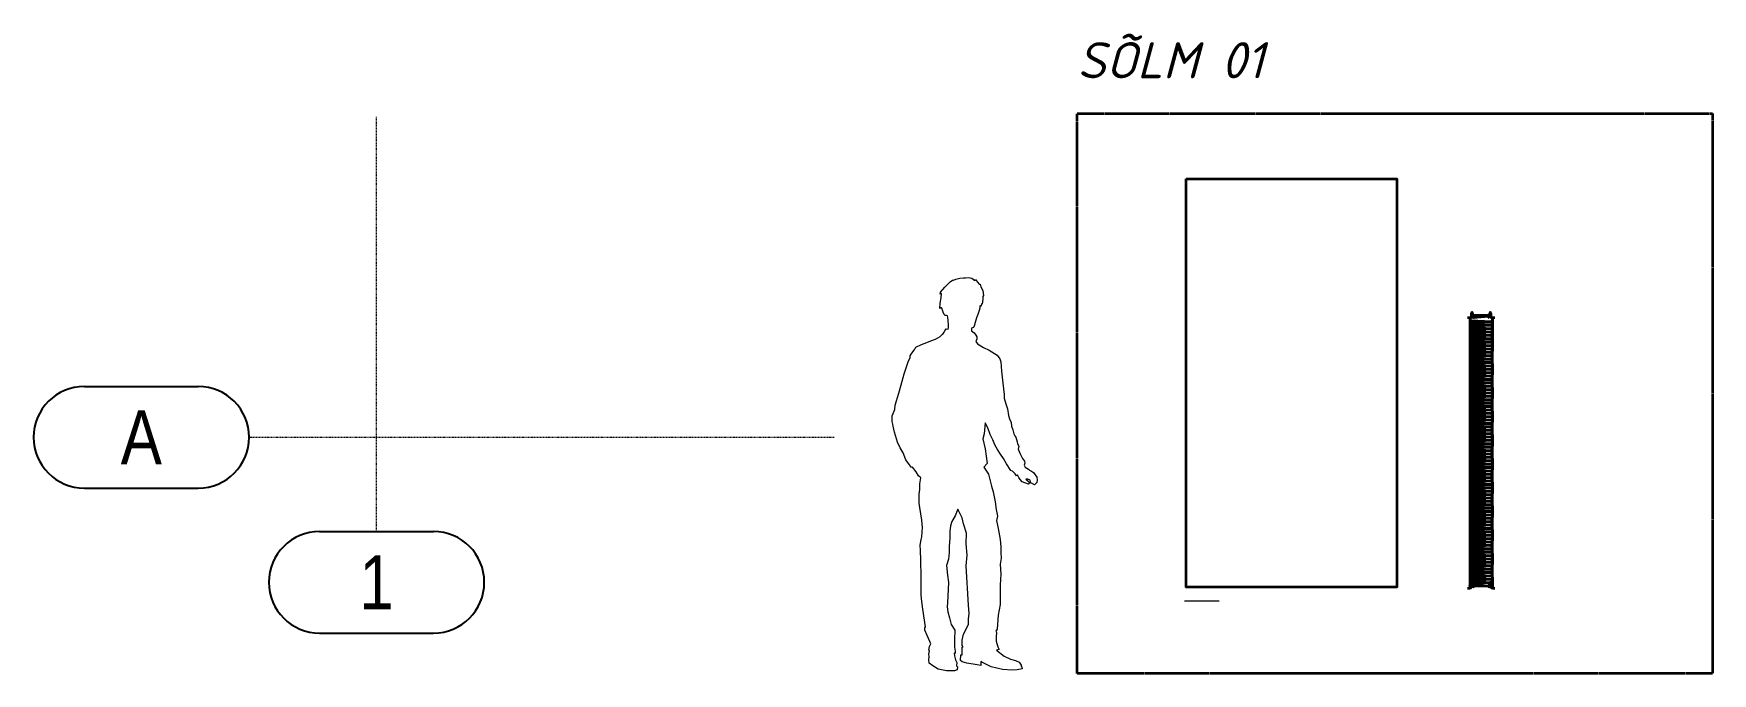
# Model space of a CAD drawing. Header units: millimetres. Extents: x -29692 to 34729, y -8412 to 43293.
# Drawn here: x -13451 to -6013, y 2861 to 5695 of the extents above; entities that cross this region are included whole.
import ezdxf
from ezdxf.enums import TextEntityAlignment as Align

# ---------------------------------------------------------------- set-up
doc = ezdxf.new("R2010")
doc.units = ezdxf.units.MM
doc.linetypes.add('AM_ISO08W050', pattern=[18, 12, -1.5, 3, -1.5])
doc.linetypes.add('OGLT2', pattern=[5, 2.5, -2.5])
doc.layers.get('Defpoints').update_dxf_attribs({"color": 4, "lineweight": 35})
doc.layers.add('_0_000_Подоснова', color=9, linetype='Continuous', lineweight=0)
doc.layers.add('_0_001_Профили', color=150, linetype='Continuous', lineweight=35)
doc.styles.add('_DZ_2.5', font='isocpeui.ttf', dxfattribs={"height": 2.5})
doc.styles.add('_DZ_3.2', font='isocpeui.ttf', dxfattribs={"height": 3.2})
doc.styles.add('Arial Narrow', font='ARIALN.TTF', dxfattribs={"height": 0.2})

# ---------------------------------------------------------------- blocks, each defined once
blk = doc.blocks.new('*U772')
at = {"layer": 'Defpoints', "color": 4, "linetype": 'AM_ISO08W050'}
blk.add_lwpolyline([(-1407.1, 1239.7), (1407.1, 1239.7), (1407.1, -1239.7), (-1407.1, -1239.7)], close=True, dxfattribs=at)
at = {"layer": 'Defpoints', "color": 4, "linetype": 'AM_ISO08W050', "insert": (-1407.1, 1555.9), "char_height": 160, "width": 1088.311, "attachment_point": 1, "style": '_DZ_3.2'}
blk.add_mtext('SÕLM 01', dxfattribs=at)
blk = doc.blocks.new('Standing Man Contour 02 25[12]_1', base_point=(-3994.6, 13824.5))
at = {"layer": '_0_000_Подоснова', "linetype": 'Continuous', "lineweight": 5}
for p, q in [((-4269.5, 15543), (-4258.7, 15551.3)), ((-4258.7, 15551.3), (-4254.5, 15550.7)), ((-4254.5, 15550.7), (-4244.3, 15555.2)), ((-4244.3, 15555.2), (-4226.4, 15560.5)), ((-4226.4, 15560.5), (-4210.1, 15561.3)), ((-4210.1, 15561.3), (-4201.6, 15561)), ((-4201.6, 15561), (-4188.4, 15563.2)), ((-4188.4, 15563.2), (-4174.3, 15559.6)), ((-4174.3, 15559.6), (-4160.6, 15549.4)), ((-4160.6, 15549.4), (-4158.1, 15554.6)), ((-4158.1, 15554.6), (-4147.9, 15542.3)), ((-4314.3, 15449.2), (-4310.1, 15472.4)), ((-4313.4, 15488.9), (-4311.7, 15497.2)), ((-4308.3, 15491.8), (-4313.4, 15488.9)), ((-4311.7, 15497.2), (-4293.4, 15520.1)), ((-4310.1, 15472.4), (-4308.3, 15491.8)), ((-4293.4, 15520.1), (-4282.1, 15532.1)), ((-4282.1, 15532.1), (-4269.5, 15543)), ((-4147.9, 15542.3), (-4141.8, 15532.8)), ((-4141.8, 15532.8), (-4137.4, 15533.5)), ((-4137.4, 15533.5), (-4133.5, 15521.5)), ((-4133.5, 15521.5), (-4125.5, 15505.6)), ((-4125.5, 15505.6), (-4121.3, 15483.6)), ((-4121.3, 15483.6), (-4125.4, 15478.5)), ((-4125.4, 15478.5), (-4125.4, 15466.2)), ((-4315.1, 15425.6), (-4314.3, 15449.2)), ((-4309.6, 15430.7), (-4315.1, 15425.6)), ((-4306.4, 15426.6), (-4309.6, 15430.7)), ((-4301.1, 15409.8), (-4306.4, 15426.6)), ((-4296.3, 15398.3), (-4301.1, 15409.8)), ((-4291.4, 15394.6), (-4296.3, 15398.3)), ((-4147.6, 15398.9), (-4152.7, 15384.5)), ((-4141.7, 15416), (-4147.6, 15398.9)), ((-4138.1, 15426.8), (-4141.7, 15416)), ((-4137.9, 15437.7), (-4138.1, 15426.8)), ((-4133.7, 15434.2), (-4137.9, 15437.7)), ((-4132.6, 15438.3), (-4133.7, 15434.2)), ((-4131, 15445.6), (-4132.6, 15438.3)), ((-4128.3, 15444.3), (-4131, 15445.6)), ((-4125.4, 15466.2), (-4128.3, 15444.3)), ((-4296, 15320.6), (-4292.8, 15326.3)), ((-4292.8, 15326.3), (-4287.7, 15335)), ((-4286, 15394), (-4291.4, 15394.6)), ((-4287.7, 15335), (-4278.4, 15333.6)), ((-4281.3, 15392.4), (-4286, 15394)), ((-4280.4, 15387.2), (-4281.3, 15392.4)), ((-4279, 15372.1), (-4280.4, 15387.2)), ((-4278.6, 15365.9), (-4279, 15372.1)), ((-4277.1, 15357.6), (-4278.6, 15365.9)), ((-4278.4, 15333.6), (-4277.1, 15341.9)), ((-4277.1, 15341.9), (-4277.1, 15357.6)), ((-4175, 15338.5), (-4175.4, 15326.2)), ((-4175.4, 15326.2), (-4162.6, 15317.2)), ((-4167.9, 15341.2), (-4175, 15338.5)), ((-4162.6, 15348), (-4167.9, 15341.2)), ((-4158.2, 15364), (-4162.6, 15348)), ((-4152.7, 15384.5), (-4158.2, 15364)), ((-4425.9, 15245.6), (-4422.1, 15254.5)), ((-4422.1, 15254.5), (-4396.5, 15266.7)), ((-4396.5, 15266.7), (-4373.4, 15274.6)), ((-4373.4, 15274.6), (-4354.6, 15282.6)), ((-4354.6, 15282.6), (-4334.5, 15290)), ((-4334.5, 15290), (-4314.2, 15301.6)), ((-4314.2, 15301.6), (-4305.3, 15310.2)), ((-4305.3, 15310.2), (-4302, 15312.5)), ((-4302, 15312.5), (-4296, 15320.6)), ((-4162.6, 15317.2), (-4155.6, 15307.1)), ((-4151.2, 15289.3), (-4156.5, 15279.6)), ((-4156.5, 15279.6), (-4148.2, 15268.9)), ((-4155.6, 15307.1), (-4151, 15299.7)), ((-4151, 15299.7), (-4151.2, 15289.3)), ((-4148.2, 15268.9), (-4122.6, 15252.6)), ((-4122.6, 15252.6), (-4096.8, 15241.5)), ((-4473.7, 15135.6), (-4456.4, 15189.5)), ((-4456.4, 15189.5), (-4447.2, 15209)), ((-4447.2, 15209), (-4446.1, 15216.4)), ((-4446.1, 15216.4), (-4442.5, 15223.9)), ((-4442.5, 15223.9), (-4431.1, 15239.3)), ((-4431.1, 15239.3), (-4425.9, 15245.6)), ((-4096.8, 15241.5), (-4084.6, 15234.4)), ((-4084.6, 15234.4), (-4060.8, 15218.9)), ((-4060.8, 15218.9), (-4048.9, 15203.3)), ((-4048.9, 15203.3), (-4045.4, 15189)), ((-4045.4, 15189), (-4041.8, 15148.1)), ((-4486.8, 15087.3), (-4473.7, 15135.6)), ((-4041.8, 15148.1), (-4035.6, 15095.4)), ((-4512.9, 14997.8), (-4496.7, 15050.9)), ((-4496.7, 15050.9), (-4486.8, 15087.3)), ((-4035.6, 15095.4), (-4030.1, 15044.7)), ((-4030.1, 15044.7), (-4030.2, 15028.5)), ((-4030.2, 15028.5), (-4023, 15004.1)), ((-4525.9, 14950.4), (-4515.4, 14978.7)), ((-4515.4, 14978.7), (-4512.9, 14997.8)), ((-4023, 15004.1), (-4015.7, 14980.7)), ((-4015.7, 14980.7), (-4011.7, 14951.1)), ((-4011.7, 14951.1), (-4007.1, 14937.6)), ((-4526, 14924.8), (-4525.9, 14950.4)), ((-4523, 14913.8), (-4526, 14924.8)), ((-4522.5, 14904.7), (-4523, 14913.8)), ((-4516.6, 14877.7), (-4522.5, 14904.7)), ((-4503.1, 14832.9), (-4516.6, 14877.7)), ((-4114.9, 14919.5), (-4119.6, 14870.3)), ((-4102.3, 14896.6), (-4114.9, 14919.5)), ((-4091.9, 14868), (-4102.3, 14896.6)), ((-4007.1, 14937.6), (-3999.2, 14921.2)), ((-3999.2, 14921.2), (-3998.5, 14904)), ((-3998.5, 14904), (-3992, 14887.8)), ((-3992, 14887.8), (-3987, 14870.4)), ((-4490.8, 14807.8), (-4503.1, 14832.9)), ((-4477.6, 14785.8), (-4490.8, 14807.8)), ((-4119.6, 14870.3), (-4124.6, 14848.5)), ((-4124.6, 14848.5), (-4114.1, 14804.1)), ((-4114.1, 14804.1), (-4106.1, 14738.8)), ((-4081, 14843.5), (-4091.9, 14868)), ((-4071.1, 14821.1), (-4081, 14843.5)), ((-4060, 14800.9), (-4071.1, 14821.1)), ((-3987, 14870.4), (-3982.7, 14861.2)), ((-3982.7, 14861.2), (-3978, 14855.2)), ((-3978, 14855.2), (-3973.4, 14835.5)), ((-3973.4, 14835.5), (-3971, 14826.6)), ((-3971, 14826.6), (-3965.9, 14816.3)), ((-3965.9, 14816.3), (-3968.9, 14802.6)), ((-3968.9, 14802.6), (-3958.9, 14781.6)), ((-4466, 14756), (-4477.6, 14785.8)), ((-4449.5, 14733.6), (-4466, 14756)), ((-4440.4, 14721.3), (-4449.5, 14733.6)), ((-4106.1, 14738.8), (-4119.8, 14723.5)), ((-4046.5, 14780.3), (-4060, 14800.9)), ((-4032.8, 14761.1), (-4046.5, 14780.3)), ((-4019.8, 14737.7), (-4032.8, 14761.1)), ((-4001, 14708.7), (-4019.8, 14737.7)), ((-3958.9, 14781.6), (-3949.6, 14761.6)), ((-3949.6, 14761.6), (-3940.5, 14749.3)), ((-3939.4, 14741.1), (-3941.8, 14731.9)), ((-3941.8, 14731.9), (-3937.4, 14723.6)), ((-3940.5, 14749.3), (-3939.4, 14741.1)), ((-4436.9, 14722.7), (-4440.4, 14721.3)), ((-4420.2, 14701.6), (-4436.9, 14722.7)), ((-4410.4, 14684.9), (-4420.2, 14701.6)), ((-4399, 14675.5), (-4410.4, 14684.9)), ((-4404.5, 14649.3), (-4399, 14675.5)), ((-4119.8, 14723.5), (-4100, 14692.1)), ((-4100, 14692.1), (-4094.6, 14674.6)), ((-4094.6, 14674.6), (-4085.9, 14638.2)), ((-3993.5, 14704.7), (-4001, 14708.7)), ((-3982, 14693), (-3993.5, 14704.7)), ((-3975.2, 14684.3), (-3982, 14693)), ((-3970.9, 14688.4), (-3975.2, 14684.3)), ((-3965.4, 14677.1), (-3970.9, 14688.4)), ((-3959.5, 14668.2), (-3965.4, 14677.1)), ((-3950.5, 14657.9), (-3959.5, 14668.2)), ((-3922.6, 14647.5), (-3950.5, 14657.9)), ((-3937.4, 14723.6), (-3922.1, 14714.7)), ((-3926, 14670.1), (-3934.8, 14670.4)), ((-3934.8, 14670.4), (-3915.3, 14653.1)), ((-3915.7, 14664.6), (-3926, 14670.1)), ((-3922.1, 14714.7), (-3917.7, 14709.7)), ((-3917.7, 14709.7), (-3909.8, 14705.2)), ((-3911.5, 14653.3), (-3915.7, 14664.6)), ((-3909.8, 14705.2), (-3900.2, 14699.4)), ((-3900.2, 14699.4), (-3886, 14679.1)), ((-3885.1, 14654.3), (-3896.1, 14644.5)), ((-3886, 14679.1), (-3884.6, 14667.1)), ((-3884.6, 14667.1), (-3885.1, 14654.3)), ((-4407.6, 14563.9), (-4407.3, 14603.2)), ((-4407.3, 14603.2), (-4403.7, 14623.5)), ((-4403.7, 14623.5), (-4404.5, 14649.3)), ((-4085.9, 14638.2), (-4079.7, 14613.5)), ((-4079.7, 14613.5), (-4069.5, 14568.7)), ((-3915.3, 14653.1), (-3922.6, 14647.5)), ((-3896.1, 14644.5), (-3911.5, 14653.3)), ((-4403.6, 14543.8), (-4407.6, 14563.9)), ((-4394.9, 14488.8), (-4403.6, 14543.8)), ((-4247.1, 14507.4), (-4262.5, 14481.7)), ((-4236.1, 14537.6), (-4247.1, 14507.4)), ((-4216, 14498), (-4236.1, 14537.6)), ((-4069.5, 14568.7), (-4066.5, 14535.5)), ((-4066.5, 14535.5), (-4060.6, 14506.1)), ((-4060.6, 14506.1), (-4064.9, 14487.3)), ((-4395, 14414.4), (-4392.9, 14455.8)), ((-4392.9, 14455.8), (-4394.9, 14488.8)), ((-4267.7, 14463), (-4271.2, 14437.5)), ((-4271.2, 14437.5), (-4271.2, 14406.6)), ((-4262.5, 14481.7), (-4267.7, 14463)), ((-4210.9, 14472.6), (-4216, 14498)), ((-4197.5, 14431.2), (-4210.9, 14472.6)), ((-4198.4, 14382.9), (-4197.5, 14431.2)), ((-4064.9, 14487.3), (-4057.5, 14451.9)), ((-4057.5, 14451.9), (-4047.9, 14403)), ((-4402, 14377.9), (-4398.2, 14402.5)), ((-4401, 14353.6), (-4402, 14377.9)), ((-4398.2, 14402.5), (-4395, 14414.4)), ((-4271.2, 14406.6), (-4274.5, 14372.5)), ((-4274.5, 14372.5), (-4273.6, 14344.8)), ((-4194.5, 14333.1), (-4198.4, 14382.9)), ((-4047.9, 14403), (-4045.5, 14369.4)), ((-4045.5, 14369.4), (-4045.2, 14343.7)), ((-4399, 14311), (-4401, 14353.6)), ((-4398, 14236.9), (-4399, 14311)), ((-4277.7, 14315.1), (-4285.8, 14286.9)), ((-4285.8, 14286.9), (-4281.8, 14244.9)), ((-4273.6, 14344.8), (-4277.7, 14315.1)), ((-4199.4, 14285.5), (-4194.5, 14333.1)), ((-4187.7, 14112.3), (-4199.4, 14285.5)), ((-4043.3, 14319.2), (-4047.6, 14293.7)), ((-4047.6, 14293.7), (-4045, 14249.1)), ((-4045.2, 14343.7), (-4043.3, 14319.2)), ((-4398, 14193.7), (-4398, 14236.9)), ((-4281.8, 14244.9), (-4276.7, 14212.8)), ((-4276.7, 14212.8), (-4278.6, 14182)), ((-4045, 14249.1), (-4047.5, 14201.6)), ((-4397.6, 14156.1), (-4398, 14193.7)), ((-4394.8, 14128.1), (-4397.6, 14156.1)), ((-4280.5, 14151.4), (-4281.4, 14124)), ((-4278.6, 14182), (-4280.5, 14151.4)), ((-4048.3, 14138.1), (-4048.5, 14115.3)), ((-4047.5, 14201.6), (-4048.3, 14138.1)), ((-4390.5, 14093.8), (-4394.8, 14128.1)), ((-4378.8, 14015.6), (-4390.5, 14093.8)), ((-4281.4, 14124), (-4283, 14104.3)), ((-4283, 14104.3), (-4280.1, 14082.5)), ((-4280.1, 14082.5), (-4272.8, 14056.2)), ((-4187.9, 14049.2), (-4185.7, 14075.5)), ((-4185.7, 14075.5), (-4187.7, 14112.3)), ((-4056.7, 14068.1), (-4060.6, 14026.9)), ((-4048.5, 14115.3), (-4056.7, 14068.1)), ((-4381.2, 14012.1), (-4378.8, 14015.6)), ((-4381.2, 14000.3), (-4381.2, 14012.1)), ((-4371.9, 13977), (-4381.2, 14000.3)), ((-4272.8, 14056.2), (-4265.1, 14026)), ((-4265.1, 14026), (-4249.4, 14001.3)), ((-4249.4, 14001.3), (-4249.7, 13959.2)), ((-4210.9, 13982.6), (-4188.1, 14026)), ((-4188.1, 14026), (-4187.9, 14049.2)), ((-4062, 14005.3), (-4068, 13997.2)), ((-4068, 13997.2), (-4063.8, 13990.9)), ((-4063.8, 13990.9), (-4065.8, 13971.2)), ((-4060.6, 14026.9), (-4062, 14005.3)), ((-4359.3, 13950.8), (-4371.9, 13977)), ((-4364.8, 13911.8), (-4361.3, 13928.4)), ((-4360.5, 13909.2), (-4364.8, 13911.8)), ((-4361.3, 13928.4), (-4355.5, 13941.2)), ((-4355.5, 13941.2), (-4359.3, 13950.8)), ((-4249.7, 13959.2), (-4250.5, 13926.1)), ((-4250.5, 13926.1), (-4248.1, 13907.7)), ((-4216.8, 13910.3), (-4215.8, 13926.3)), ((-4216.8, 13891.8), (-4216.8, 13910.3)), ((-4216.2, 13933), (-4215.8, 13956.7)), ((-4211.9, 13926.7), (-4216.2, 13933)), ((-4215.8, 13956.7), (-4210.9, 13982.6)), ((-4215.8, 13926.3), (-4211.9, 13926.7)), ((-4065.8, 13971.2), (-4065.4, 13952.6)), ((-4065.4, 13952.6), (-4058.3, 13927.3)), ((-4052.2, 13915), (-4063.6, 13913.1)), ((-4063.6, 13913.1), (-4030.1, 13886.5)), ((-4058.3, 13927.3), (-4052.2, 13915)), ((-4364.6, 13894.7), (-4360.5, 13909.2)), ((-4362.1, 13882.9), (-4364.6, 13894.7)), ((-4363.7, 13869.4), (-4362.1, 13882.9)), ((-4362.1, 13855.3), (-4363.7, 13869.4)), ((-4345.8, 13843.8), (-4362.1, 13855.3)), ((-4322.2, 13828.5), (-4345.8, 13843.8)), ((-4247.7, 13898.1), (-4252.2, 13899.7)), ((-4252.2, 13899.7), (-4250.2, 13887.6)), ((-4250.2, 13887.6), (-4245.4, 13869.3)), ((-4248.1, 13907.7), (-4247.7, 13898.1)), ((-4245.4, 13869.3), (-4240, 13858)), ((-4240, 13858), (-4242, 13843.2)), ((-4242, 13843.2), (-4237.4, 13839.3)), ((-4237.4, 13839.3), (-4238.7, 13824.9)), ((-4224.4, 13867.3), (-4223, 13891.8)), ((-4216.9, 13860.5), (-4224.4, 13867.3)), ((-4223, 13891.8), (-4216.8, 13891.8)), ((-4195.7, 13854.6), (-4216.9, 13860.5)), ((-4150.5, 13848.1), (-4195.7, 13854.6)), ((-4134.2, 13844.9), (-4150.5, 13848.1)), ((-4128.9, 13859.1), (-4134.3, 13862.3)), ((-4134.3, 13862.3), (-4134.2, 13844.9)), ((-4087.7, 13838.4), (-4128.9, 13859.1)), ((-4037.2, 13826.8), (-4087.7, 13838.4)), ((-4030.1, 13886.5), (-4002.5, 13872.2)), ((-4002.5, 13872.2), (-3979.9, 13866.2)), ((-3979.9, 13866.2), (-3964, 13859.7)), ((-3964, 13859.7), (-3955.7, 13845.4)), ((-3955.7, 13845.4), (-3954.3, 13839.6)), ((-3954.3, 13839.6), (-3951.5, 13838.5)), ((-3951.5, 13838.5), (-3951.3, 13829.5)), ((-4285.4, 13820.5), (-4322.2, 13828.5)), ((-4249.9, 13820.8), (-4285.4, 13820.5)), ((-4238.7, 13824.9), (-4249.9, 13820.8)), ((-3994.6, 13824.5), (-4037.2, 13826.8)), ((-3972.9, 13824.7), (-3994.6, 13824.5)), ((-3951.3, 13829.5), (-3972.9, 13824.7))]:
    blk.add_line(p, q, dxfattribs=at)
blk = doc.blocks.new('*U1154')
at = {"color": 0, "linetype": 'OGLT2', "lineweight": 13}
blk.add_line((0, -423.3), (0, 1413.4), dxfattribs=at)
at = {"color": 0, "linetype": 'Continuous'}
for p, q in [((-252.3, -423.3), (252.3, -423.3)), ((-252.3, -873.3), (252.3, -873.3))]:
    blk.add_line(p, q, dxfattribs=at)
for centre, start, end in [((-252.3, -648.3), 90, 270), ((252.3, -648.3), 270, 90)]:
    blk.add_arc(centre, 225, start, end, dxfattribs=at)
at = {"color": 0, "linetype": 'Continuous', "style": 'Arial Narrow', "flags": 4}
blk.add_attdef('AXISV', text='', height=238.6, dxfattribs=at).set_placement((0, -648.3), align=Align.MIDDLE)
blk = doc.blocks.new('*U1155')
at = {"color": 0, "linetype": 'Continuous'}
for p, q in [((-1294.6, 225), (-789.9, 225)), ((-1294.6, 225), (-789.9, 225)), ((-1294.6, -225), (-789.9, -225)), ((-1294.6, -225), (-789.9, -225))]:
    blk.add_line(p, q, dxfattribs=at)
at = {"color": 0, "linetype": 'OGLT2', "lineweight": 13}
blk.add_line((-564.9, 0), (2027.8, 0), dxfattribs=at)
blk.add_line((-564.9, 0), (2027.8, 0), dxfattribs=at)
at = {"color": 0, "linetype": 'Continuous'}
for centre, start, end in [((-1294.6, 0), 90, 270), ((-1294.6, 0), 90, 270), ((-789.9, 0), 270, 90), ((-789.9, 0), 270, 90)]:
    blk.add_arc(centre, 225, start, end, dxfattribs=at)
at = {"color": 0, "linetype": 'Continuous', "style": 'Arial Narrow', "flags": 4}
blk.add_attdef('AXISH', text='', height=238.6, dxfattribs=at).set_placement((-1042.3, 0), align=Align.MIDDLE)
blk.add_attdef('AXISH', text='', height=238.6, dxfattribs=at).set_placement((-1042.3, 0), align=Align.MIDDLE)
blk = doc.blocks.new('*U1156')
at = {"layer": '_0_001_Профили', "color": 3}
blk.add_lwpolyline([(0, 1808.3), (934.3, 1808.3), (934.3, 0), (0, 0)], close=True, dxfattribs=at)
at = {"color": 3, "style": '_DZ_2.5', "flags": 1}
blk.add_attdef('BNAME', (102.4, 147.8), '', height=125, dxfattribs=at)
blk = doc.blocks.new('A$Ce05703d9')
h = blk.add_hatch()
h.set_pattern_fill('ANSI37', color=0, scale=20, angle=90)
h.set_pattern_definition([(135, (52084.6163, -2910842.803), (-1.767766953, -1.767766953), []), (225, (52084.6163, -2910842.803), (1.767766953, -1.767766953), [])])
h.paths.add_polyline_path([(1203.5, 83), (1209.5, 83), (1209.5, 17), (1203.5, 17)])
at = {"color": 0}
for p, q in [((0, 110), (0, 100)), ((49.6, 100), (4.5, 100)), ((4.5, 99.5), (49.6, 99.5)), ((22.9, 94.5), (4.5, 94.5)), ((4.5, 94), (22.9, 94)), ((18, 87.4), (7.9, 86.3)), ((8, 85.8), (18.1, 86.9)), ((13, 83.2), (8, 83.6)), ((8, 83.1), (12.9, 82.7)), ((12.9, 82.7), (13, 83.2)), ((18.7, 86.8), (22.3, 86.1)), ((22.4, 86.6), (18.8, 87.3)), ((25.5, 91.4), (25.5, 89.1)), ((31.4, 92.4), (26, 7.6)), ((26, 89.1), (26, 91.4)), ((39, 7.6), (33.5, 92.4)), ((46.4, 92.4), (41, 7.6)), ((54, 7.6), (48.5, 91.3)), ((50.8, 99.2), (51.6, 98.7)), ((51.8, 99.2), (51.1, 99.6)), ((102.2, 98.9), (52.8, 98.9)), ((52.8, 98.4), (102.2, 98.4)), ((61.4, 91.3), (56, 8.7)), ((69, 8.7), (63.5, 91.3)), ((76.4, 91.3), (71, 8.7)), ((84, 8.7), (78.5, 91.3)), ((91.4, 91.3), (86, 8.7)), ((99, 8.7), (93.5, 91.3)), ((106.4, 91.3), (101, 7.6)), ((104.1, 99.7), (103.2, 99.2)), ((103.4, 98.7), (104.3, 99.2)), ((154.6, 100), (105.3, 100)), ((105.3, 100), (105.3, 100)), ((105.3, 99.5), (154.6, 99.5)), ((114, 7.6), (108.5, 92.4)), ((121.4, 92.4), (116, 7.6)), ((129, 7.6), (123.5, 92.4)), ((136.4, 92.4), (131, 7.6)), ((144, 7.6), (138.5, 92.4)), ((151.4, 92.4), (146, 7.6)), ((159, 7.6), (153.5, 91.3)), ((155.8, 99.2), (156.6, 98.7)), ((156.8, 99.2), (156.1, 99.6)), ((207.2, 98.9), (157.8, 98.9)), ((157.8, 98.4), (207.2, 98.4)), ((166.4, 91.3), (161, 8.7)), ((174, 8.7), (168.5, 91.3)), ((181.4, 91.3), (176, 8.7)), ((189, 8.7), (183.5, 91.3)), ((196.4, 91.3), (191, 8.7)), ((204, 8.7), (198.5, 91.3)), ((211.4, 91.3), (206, 7.6)), ((209.1, 99.7), (208.2, 99.2)), ((208.4, 98.7), (209.3, 99.2)), ((259.6, 100), (210.3, 100)), ((210.3, 100), (210.3, 100)), ((210.3, 99.5), (259.6, 99.5)), ((219, 7.6), (213.5, 92.4)), ((226.4, 92.4), (221, 7.6)), ((234, 7.6), (228.5, 92.4)), ((241.4, 92.4), (236, 7.6)), ((249, 7.6), (243.5, 92.4)), ((256.4, 92.4), (251, 7.6)), ((264, 7.6), (258.5, 91.3)), ((260.8, 99.2), (261.6, 98.7)), ((261.8, 99.2), (261.1, 99.6)), ((312.2, 98.9), (262.8, 98.9)), ((262.8, 98.4), (312.2, 98.4)), ((271.4, 91.3), (266, 8.7)), ((279, 8.7), (273.5, 91.3)), ((286.4, 91.3), (281, 8.7)), ((294, 8.7), (288.5, 91.3)), ((301.4, 91.3), (296, 8.7)), ((309, 8.7), (303.5, 91.3)), ((316.4, 91.3), (311, 7.6)), ((314.1, 99.7), (313.2, 99.2)), ((313.4, 98.7), (314.3, 99.2)), ((364.6, 100), (315.3, 100)), ((315.3, 100), (315.3, 100)), ((315.3, 99.5), (364.6, 99.5)), ((324, 7.6), (318.5, 92.4)), ((331.4, 92.4), (326, 7.6)), ((339, 7.6), (333.5, 92.4)), ((346.4, 92.4), (341, 7.6)), ((354, 7.6), (348.5, 92.4)), ((361.4, 92.4), (356, 7.6)), ((369, 7.6), (363.5, 91.3)), ((365.8, 99.2), (366.6, 98.7)), ((366.8, 99.2), (366.1, 99.6)), ((417.2, 98.9), (367.8, 98.9)), ((367.8, 98.4), (417.2, 98.4)), ((376.4, 91.3), (371, 8.7)), ((384, 8.7), (378.5, 91.3)), ((391.4, 91.3), (386, 8.7)), ((399, 8.7), (393.5, 91.3)), ((406.4, 91.3), (401, 8.7)), ((414, 8.7), (408.5, 91.3)), ((421.4, 91.3), (416, 7.6)), ((419.1, 99.7), (418.2, 99.2)), ((418.4, 98.7), (419.3, 99.2)), ((469.6, 100), (420.3, 100)), ((420.3, 100), (420.3, 100)), ((420.3, 99.5), (469.6, 99.5)), ((429, 7.6), (423.5, 92.4)), ((436.4, 92.4), (431, 7.6)), ((444, 7.6), (438.5, 92.4)), ((451.4, 92.4), (446, 7.6)), ((459, 7.6), (453.5, 92.4)), ((466.4, 92.4), (461, 7.6)), ((474, 7.6), (468.5, 91.3)), ((470.8, 99.2), (471.6, 98.7)), ((471.8, 99.2), (471.1, 99.6)), ((522.2, 98.9), (472.8, 98.9)), ((472.8, 98.4), (522.2, 98.4)), ((481.4, 91.3), (476, 8.7)), ((489, 8.7), (483.5, 91.3)), ((496.4, 91.3), (491, 8.7)), ((504, 8.7), (498.5, 91.3)), ((511.4, 91.3), (506, 8.7)), ((519, 8.7), (513.5, 91.3)), ((526.4, 91.3), (521, 7.6)), ((524.1, 99.7), (523.2, 99.2)), ((523.4, 98.7), (524.3, 99.2)), ((574.6, 100), (525.3, 100)), ((525.3, 100), (525.3, 100)), ((525.3, 99.5), (574.6, 99.5)), ((534, 7.6), (528.5, 92.4)), ((541.4, 92.4), (536, 7.6)), ((549, 7.6), (543.5, 92.4)), ((556.4, 92.4), (551, 7.6)), ((564, 7.6), (558.5, 92.4)), ((571.4, 92.4), (566, 7.6)), ((579, 7.6), (573.5, 91.3)), ((575.8, 99.2), (576.6, 98.7)), ((576.8, 99.2), (576.1, 99.6)), ((627.2, 98.9), (577.8, 98.9)), ((577.8, 98.4), (627.2, 98.4)), ((586.4, 91.3), (581, 8.7)), ((594, 8.7), (588.5, 91.3)), ((601.4, 91.3), (596, 8.7)), ((609, 8.7), (603.5, 91.3)), ((616.4, 91.3), (611, 8.7)), ((624, 8.7), (618.5, 91.3)), ((631.4, 91.3), (626, 7.6)), ((629.1, 99.7), (628.2, 99.2)), ((628.4, 98.7), (629.3, 99.2)), ((679.6, 100), (630.3, 100)), ((630.3, 100), (630.3, 100)), ((630.3, 99.5), (679.6, 99.5)), ((639, 7.6), (633.5, 92.4)), ((646.4, 92.4), (641, 7.6)), ((654, 7.6), (648.5, 92.4)), ((661.4, 92.4), (656, 7.6)), ((669, 7.6), (663.5, 92.4)), ((676.4, 92.4), (671, 7.6)), ((684, 7.6), (678.5, 91.3)), ((680.8, 99.2), (681.6, 98.7)), ((681.8, 99.2), (681.1, 99.6)), ((732.2, 98.9), (682.8, 98.9)), ((682.8, 98.4), (732.2, 98.4)), ((691.4, 91.3), (686, 8.7)), ((699, 8.7), (693.5, 91.3)), ((706.4, 91.3), (701, 8.7)), ((714, 8.7), (708.5, 91.3)), ((721.4, 91.3), (716, 8.7)), ((729, 8.7), (723.5, 91.3)), ((736.4, 91.3), (731, 7.6)), ((734.1, 99.7), (733.2, 99.2)), ((733.4, 98.7), (734.3, 99.2)), ((784.6, 100), (735.3, 100)), ((735.3, 100), (735.3, 100)), ((735.3, 99.5), (784.6, 99.5)), ((744, 7.6), (738.5, 92.4)), ((751.4, 92.4), (746, 7.6)), ((759, 7.6), (753.5, 92.4)), ((766.4, 92.4), (761, 7.6)), ((774, 7.6), (768.5, 92.4)), ((781.4, 92.4), (776, 7.6)), ((789, 7.6), (783.5, 91.3)), ((785.8, 99.2), (786.6, 98.7)), ((786.8, 99.2), (786.1, 99.6)), ((837.2, 98.9), (787.8, 98.9)), ((787.8, 98.4), (837.2, 98.4)), ((796.4, 91.3), (791, 8.7)), ((804, 8.7), (798.5, 91.3)), ((811.4, 91.3), (806, 8.7)), ((819, 8.7), (813.5, 91.3)), ((826.4, 91.3), (821, 8.7)), ((834, 8.7), (828.5, 91.3)), ((841.4, 91.3), (836, 7.6)), ((839.1, 99.7), (838.2, 99.2)), ((838.4, 98.7), (839.3, 99.2)), ((889.6, 100), (840.3, 100)), ((840.3, 100), (840.3, 100)), ((840.3, 99.5), (889.6, 99.5)), ((849, 7.6), (843.5, 92.4)), ((856.4, 92.4), (851, 7.6)), ((864, 7.6), (858.5, 92.4)), ((871.4, 92.4), (866, 7.6)), ((879, 7.6), (873.5, 92.4)), ((886.4, 92.4), (881, 7.6)), ((894, 7.6), (888.5, 91.3)), ((890.8, 99.2), (891.6, 98.7)), ((891.8, 99.2), (891.1, 99.6)), ((942.2, 98.9), (892.8, 98.9)), ((892.8, 98.4), (942.2, 98.4)), ((901.4, 91.3), (896, 8.7)), ((909, 8.7), (903.5, 91.3)), ((916.4, 91.3), (911, 8.7)), ((924, 8.7), (918.5, 91.3)), ((931.4, 91.3), (926, 8.7)), ((939, 8.7), (933.5, 91.3)), ((946.4, 91.3), (941, 7.6)), ((944.1, 99.7), (943.2, 99.2)), ((943.4, 98.7), (944.3, 99.2)), ((994.6, 100), (945.3, 100)), ((945.3, 99.5), (994.6, 99.5)), ((954, 7.6), (948.5, 92.4)), ((961.4, 92.4), (956, 7.6)), ((969, 7.6), (963.5, 92.4)), ((976.4, 92.4), (971, 7.6)), ((984, 7.6), (978.5, 92.4)), ((991.4, 92.4), (986, 7.6)), ((999, 7.6), (993.5, 91.3)), ((995.8, 99.2), (996.6, 98.7)), ((996.8, 99.2), (996.1, 99.6)), ((1047.2, 98.9), (997.8, 98.9)), ((997.8, 98.4), (1047.2, 98.4)), ((1006.4, 91.3), (1001, 8.7)), ((1014, 8.7), (1008.5, 91.3)), ((1021.4, 91.3), (1016, 8.7)), ((1029, 8.7), (1023.5, 91.3)), ((1036.4, 91.3), (1031, 8.7)), ((1044, 8.7), (1038.5, 91.3)), ((1051.4, 91.3), (1046, 7.6)), ((1049.1, 99.7), (1048.2, 99.2)), ((1048.4, 98.7), (1049.3, 99.2)), ((1195.5, 100), (1050.3, 100)), ((1050.3, 100), (1050.3, 100)), ((1050.3, 99.5), (1195.5, 99.5)), ((1059, 7.6), (1053.5, 92.4)), ((1066.4, 92.4), (1061, 7.6)), ((1074, 7.6), (1068.5, 92.4)), ((1081.4, 92.4), (1076, 7.6)), ((1089, 7.6), (1083.5, 92.4)), ((1096.4, 92.4), (1091, 7.6)), ((1104, 7.6), (1098.9, 92.1)), ((1111.8, 91.3), (1106.4, 8.7)), ((1119.4, 8.7), (1113.9, 91.3)), ((1126.8, 91.3), (1121.4, 8.7)), ((1134.4, 8.7), (1128.9, 91.3)), ((1141.8, 91.3), (1136.4, 7.6)), ((1149.4, 7.6), (1143.9, 92.4)), ((1156.8, 92.4), (1151.4, 7.6)), ((1164.4, 7.6), (1158.9, 92.4)), ((1171.8, 92.4), (1166.4, 7.6)), ((1179.4, 7.6), (1173.9, 92.4)), ((1186.8, 92.4), (1181.4, 7.6)), ((1198, 97), (1198, 95.8)), ((1198.5, 95.8), (1198.5, 97)), ((1201.2, 82.3), (1198.5, 82.1)), ((1198.5, 82.1), (1198.5, 81.6)), ((1198.5, 81.6), (1201.2, 81.8)), ((1200, 110), (1200, 100)), ((1218.8, 93.3), (1201, 93.3)), ((1201, 92.8), (1218.8, 92.8)), ((1203, 85.5), (1203, 84.3)), ((1203.5, 84.3), (1203.5, 85.5)), ((1219, 88.4), (1204.5, 87.1)), ((1204.5, 86.6), (1219, 87.9)), ((0, 0), (0, -10)), ((4.5, 6), (22.9, 6)), ((22.9, 5.5), (4.5, 5.5)), ((4.5, 0.5), (49.6, 0.5)), ((49.6, 0), (4.5, 0)), ((18, 12.6), (7.9, 13.7)), ((8, 16.9), (12.9, 17.3)), ((13, 16.8), (8, 16.4)), ((8, 14.2), (18.1, 13.1)), ((12.9, 17.3), (13, 16.8)), ((18.7, 13.2), (22.3, 13.9)), ((22.4, 13.4), (18.8, 12.7)), ((25.5, 8.6), (25.5, 10.9)), ((26, 10.9), (26, 8.6)), ((50.8, 0.8), (51.6, 1.3)), ((51.8, 0.8), (51.1, 0.4)), ((52.8, 1.6), (102.2, 1.6)), ((102.2, 1.1), (52.8, 1.1)), ((104.1, 0.3), (103.2, 0.8)), ((103.4, 1.3), (104.3, 0.8)), ((105.3, 0.5), (154.6, 0.5)), ((155.8, 0.8), (156.6, 1.3)), ((156.8, 0.8), (156.1, 0.4)), ((157.8, 1.6), (207.2, 1.6)), ((207.2, 1.1), (157.8, 1.1)), ((209.1, 0.3), (208.2, 0.8)), ((208.4, 1.3), (209.3, 0.8)), ((210.3, 0.5), (259.6, 0.5)), ((260.8, 0.8), (261.6, 1.3)), ((261.8, 0.8), (261.1, 0.4)), ((262.8, 1.6), (312.2, 1.6)), ((312.2, 1.1), (262.8, 1.1)), ((314.1, 0.3), (313.2, 0.8)), ((313.4, 1.3), (314.3, 0.8)), ((315.3, 0.5), (364.6, 0.5)), ((365.8, 0.8), (366.6, 1.3)), ((366.8, 0.8), (366.1, 0.4)), ((367.8, 1.6), (417.2, 1.6)), ((417.2, 1.1), (367.8, 1.1)), ((419.1, 0.3), (418.2, 0.8)), ((418.4, 1.3), (419.3, 0.8)), ((420.3, 0.5), (469.6, 0.5)), ((470.8, 0.8), (471.6, 1.3)), ((471.8, 0.8), (471.1, 0.4)), ((472.8, 1.6), (522.2, 1.6)), ((522.2, 1.1), (472.8, 1.1)), ((524.1, 0.3), (523.2, 0.8)), ((523.4, 1.3), (524.3, 0.8)), ((525.3, 0.5), (574.6, 0.5)), ((575.8, 0.8), (576.6, 1.3)), ((576.8, 0.8), (576.1, 0.4)), ((577.8, 1.6), (627.2, 1.6)), ((627.2, 1.1), (577.8, 1.1)), ((629.1, 0.3), (628.2, 0.8)), ((628.4, 1.3), (629.3, 0.8)), ((630.3, 0.5), (679.6, 0.5)), ((680.8, 0.8), (681.6, 1.3)), ((681.8, 0.8), (681.1, 0.4)), ((682.8, 1.6), (732.2, 1.6)), ((732.2, 1.1), (682.8, 1.1)), ((734.1, 0.3), (733.2, 0.8)), ((733.4, 1.3), (734.3, 0.8)), ((735.3, 0.5), (784.6, 0.5)), ((785.8, 0.8), (786.6, 1.3)), ((786.8, 0.8), (786.1, 0.4)), ((787.8, 1.6), (837.2, 1.6)), ((837.2, 1.1), (787.8, 1.1)), ((839.1, 0.3), (838.2, 0.8)), ((838.4, 1.3), (839.3, 0.8)), ((840.3, 0.5), (889.6, 0.5)), ((890.8, 0.8), (891.6, 1.3)), ((891.8, 0.8), (891.1, 0.4)), ((892.8, 1.6), (942.2, 1.6)), ((942.2, 1.1), (892.8, 1.1)), ((944.1, 0.3), (943.2, 0.8)), ((943.4, 1.3), (944.3, 0.8)), ((945.3, 0.5), (994.6, 0.5)), ((995.8, 0.8), (996.6, 1.3)), ((996.8, 0.8), (996.1, 0.4)), ((997.8, 1.6), (1047.2, 1.6)), ((1047.2, 1.1), (997.8, 1.1)), ((1049.1, 0.3), (1048.2, 0.8)), ((1048.4, 1.3), (1049.3, 0.8)), ((1050.3, 0.5), (1195.5, 0.5)), ((1198, 3), (1198, 4.2)), ((1198.5, 17.9), (1198.5, 18.4)), ((1198.5, 18.4), (1201.2, 18.2)), ((1201.2, 17.7), (1198.5, 17.9)), ((1198.5, 4.2), (1198.5, 3)), ((1201, 7.2), (1218.8, 7.2)), ((1218.8, 6.7), (1201, 6.7)), ((1203, 14.5), (1203, 15.7)), ((1203.5, 15.7), (1203.5, 14.5)), ((1204.5, 13.4), (1219, 12.1)), ((1219, 11.6), (1204.5, 12.9)), ((154.6, 0), (105.3, 0)), ((105.3, 0), (105.3, 0)), ((259.6, 0), (210.3, 0)), ((210.3, 0), (210.3, 0)), ((364.6, 0), (315.3, 0)), ((315.3, 0), (315.3, 0)), ((469.6, 0), (420.3, 0)), ((420.3, 0), (420.3, 0)), ((574.6, 0), (525.3, 0)), ((525.3, 0), (525.3, 0)), ((679.6, 0), (630.3, 0)), ((630.3, 0), (630.3, 0)), ((784.6, 0), (735.3, 0)), ((735.3, 0), (735.3, 0)), ((889.6, 0), (840.3, 0)), ((840.3, 0), (840.3, 0)), ((994.6, 0), (945.3, 0)), ((1195.5, 0), (1050.3, 0)), ((1050.3, 0), (1050.3, 0)), ((1200, 0), (1200, -10))]:
    blk.add_line(p, q, dxfattribs=at)
for points in [[(3.6, 94.7, -0.780927), (16.3, 94.5)], [(1203.3, 16.6), (1198.5, 85.7, -0.936509), (1211.3, 87.7, -0.936509)], [(1213.6, 87.9, -0.310738), (1219.2, 92.8, -0.310738)], [(3.7, 0.6, 0.294688), (8.8, 5.5, 0.294688)], [(11.2, 5.5, 0.80035), (23.9, 5.7, 0.80035)], [(1204, 7.2, 0.015108), (1204, 7.6), (1203.6, 13.2)], [(1206.1, 12.7, 0.786137), (1218.7, 11.6)]]:
    blk.add_lwpolyline(points, format="xyb", dxfattribs=at)
for points in [[(9.5, 17), (9.5, 83)], [(16, 86.6), (11.6, 17.2)], [(23.6, 13.9), (18.8, 86.8)], [(1203.5, 15.7), (1203.5, 84.3)], [(11.6, 16.7), (11.4, 13.8)]]:
    blk.add_lwpolyline(points, dxfattribs=at)
blk.add_lwpolyline([(1209.5, 17), (1203.5, 17), (1203.5, 83), (1209.5, 83)], close=True, dxfattribs=at)
for centre, radius, start, end in [((4.5, 97), 3, 90, 270), ((4.5, 97), 2.5, 90, 270), ((8.1, 84.7), 1.6, 96, 265), ((8.1, 84.7), 1.1, 96, 265), ((18.3, 84.8), 2.6, 78, 96), ((18.3, 84.9), 2, 78, 96), ((24.9, 93), 6.5, 354.77458, 166.65764), ((22.9, 89.1), 3.1, 258, 360), ((22.9, 89.1), 2.6, 258, 360), ((22.9, 91.4), 3.1, 0, 90), ((22.9, 91.4), 2.6, 360, 90), ((39.9, 93), 6.5, 354.77458, 185.22542), ((54.9, 91.9), 6.5, 354.77458, 185.22542), ((49.6, 97), 3, 60, 90), ((49.6, 97), 2.5, 60, 90), ((52.8, 100.9), 2.5, 240, 270), ((52.8, 100.9), 2, 240, 270), ((69.9, 91.9), 6.5, 354.77458, 185.22542), ((84.9, 91.9), 6.5, 354.77458, 185.22542), ((99.9, 91.9), 6.5, 354.77458, 185.22542), ((102.2, 100.9), 2, 270, 300), ((102.2, 100.9), 2.5, 270, 300), ((105.3, 97.5), 2.5, 90, 120), ((105.3, 97.5), 2, 90, 120), ((114.9, 93), 6.5, 354.77458, 185.22542), ((129.9, 93), 6.5, 354.77458, 185.22542), ((144.9, 93), 6.5, 354.77458, 185.22542), ((159.9, 91.9), 6.5, 354.77458, 185.22542), ((154.6, 97), 3, 60, 90), ((154.6, 97), 2.5, 60, 90), ((157.8, 100.9), 2.5, 240, 270), ((157.8, 100.9), 2, 240, 270), ((174.9, 91.9), 6.5, 354.77458, 185.22542), ((189.9, 91.9), 6.5, 354.77458, 185.22542), ((204.9, 91.9), 6.5, 354.77458, 185.22542), ((207.2, 100.9), 2, 270, 300), ((207.2, 100.9), 2.5, 270, 300), ((210.3, 97.5), 2.5, 90, 120), ((210.3, 97.5), 2, 90, 120), ((219.9, 93), 6.5, 354.77458, 185.22542), ((234.9, 93), 6.5, 354.77458, 185.22542), ((249.9, 93), 6.5, 354.77458, 185.22542), ((264.9, 91.9), 6.5, 354.77458, 185.22542), ((259.6, 97), 3, 60, 90), ((259.6, 97), 2.5, 60, 90), ((262.8, 100.9), 2.5, 240, 270), ((262.8, 100.9), 2, 240, 270), ((279.9, 91.9), 6.5, 354.77458, 185.22542), ((294.9, 91.9), 6.5, 354.77458, 185.22542), ((309.9, 91.9), 6.5, 354.77458, 185.22542), ((312.2, 100.9), 2, 270, 300), ((312.2, 100.9), 2.5, 270, 300), ((315.3, 97.5), 2.5, 90, 120), ((315.3, 97.5), 2, 90, 120), ((324.9, 93), 6.5, 354.77458, 185.22542), ((339.9, 93), 6.5, 354.77458, 185.22542), ((354.9, 93), 6.5, 354.77458, 185.22542), ((369.9, 91.9), 6.5, 354.77458, 185.22542), ((364.6, 97), 3, 60, 90), ((364.6, 97), 2.5, 60, 90), ((367.8, 100.9), 2.5, 240, 270), ((367.8, 100.9), 2, 240, 270), ((384.9, 91.9), 6.5, 354.77458, 185.22542), ((399.9, 91.9), 6.5, 354.77458, 185.22542), ((414.9, 91.9), 6.5, 354.77458, 185.22542), ((417.2, 100.9), 2, 270, 300), ((417.2, 100.9), 2.5, 270, 300), ((420.3, 97.5), 2.5, 90, 120), ((420.3, 97.5), 2, 90, 120), ((429.9, 93), 6.5, 354.77458, 185.22542), ((444.9, 93), 6.5, 354.77458, 185.22542), ((459.9, 93), 6.5, 354.77458, 185.22542), ((474.9, 91.9), 6.5, 354.77458, 185.22542), ((469.6, 97), 3, 60, 90), ((469.6, 97), 2.5, 60, 90), ((472.8, 100.9), 2.5, 240, 270), ((472.8, 100.9), 2, 240, 270), ((489.9, 91.9), 6.5, 354.77458, 185.22542), ((504.9, 91.9), 6.5, 354.77458, 185.22542), ((519.9, 91.9), 6.5, 354.77458, 185.22542), ((522.2, 100.9), 2, 270, 300), ((522.2, 100.9), 2.5, 270, 300), ((525.3, 97.5), 2.5, 90, 120), ((525.3, 97.5), 2, 90, 120), ((534.9, 93), 6.5, 354.77458, 185.22542), ((549.9, 93), 6.5, 354.77458, 185.22542), ((564.9, 93), 6.5, 354.77458, 185.22542), ((579.9, 91.9), 6.5, 354.77458, 185.22542), ((574.6, 97), 3, 60, 90), ((574.6, 97), 2.5, 60, 90), ((577.8, 100.9), 2.5, 240, 270), ((577.8, 100.9), 2, 240, 270), ((594.9, 91.9), 6.5, 354.77458, 185.22542), ((609.9, 91.9), 6.5, 354.77458, 185.22542), ((624.9, 91.9), 6.5, 354.77458, 185.22542), ((627.2, 100.9), 2, 270, 300), ((627.2, 100.9), 2.5, 270, 300), ((630.3, 97.5), 2.5, 90, 120), ((630.3, 97.5), 2, 90, 120), ((639.9, 93), 6.5, 354.77458, 185.22542), ((654.9, 93), 6.5, 354.77458, 185.22542), ((669.9, 93), 6.5, 354.77458, 185.22542), ((684.9, 91.9), 6.5, 354.77458, 185.22542), ((679.6, 97), 3, 60, 90), ((679.6, 97), 2.5, 60, 90), ((682.8, 100.9), 2.5, 240, 270), ((682.8, 100.9), 2, 240, 270), ((699.9, 91.9), 6.5, 354.77458, 185.22542), ((714.9, 91.9), 6.5, 354.77458, 185.22542), ((729.9, 91.9), 6.5, 354.77458, 185.22542), ((732.2, 100.9), 2, 270, 300), ((732.2, 100.9), 2.5, 270, 300), ((735.3, 97.5), 2.5, 90, 120), ((735.3, 97.5), 2, 90, 120), ((744.9, 93), 6.5, 354.77458, 185.22542), ((759.9, 93), 6.5, 354.77458, 185.22542), ((774.9, 93), 6.5, 354.77458, 185.22542), ((789.9, 91.9), 6.5, 354.77458, 185.22542), ((784.6, 97), 3, 60, 90), ((784.6, 97), 2.5, 60, 90), ((787.8, 100.9), 2.5, 240, 270), ((787.8, 100.9), 2, 240, 270), ((804.9, 91.9), 6.5, 354.77458, 185.22542), ((819.9, 91.9), 6.5, 354.77458, 185.22542), ((834.9, 91.9), 6.5, 354.77458, 185.22542), ((837.2, 100.9), 2, 270, 300), ((837.2, 100.9), 2.5, 270, 300), ((840.3, 97.5), 2.5, 90, 120), ((840.3, 97.5), 2, 90, 120), ((849.9, 93), 6.5, 354.77458, 185.22542), ((864.9, 93), 6.5, 354.77458, 185.22542), ((879.9, 93), 6.5, 354.77458, 185.22542), ((894.9, 91.9), 6.5, 354.77458, 185.22542), ((889.6, 97), 3, 60, 90), ((889.6, 97), 2.5, 60, 90), ((892.8, 100.9), 2.5, 240, 270), ((892.8, 100.9), 2, 240, 270), ((909.9, 91.9), 6.5, 354.77458, 185.22542), ((924.9, 91.9), 6.5, 354.77458, 185.22542), ((939.9, 91.9), 6.5, 354.77458, 185.22542), ((942.2, 100.9), 2, 270, 300), ((942.2, 100.9), 2.5, 270, 300), ((945.3, 97.5), 2.5, 90, 120), ((945.3, 97.5), 2, 90, 120), ((954.9, 93), 6.5, 354.77458, 185.22542), ((969.9, 93), 6.5, 354.77458, 185.22542), ((984.9, 93), 6.5, 354.77458, 185.22542), ((999.9, 91.9), 6.5, 354.77458, 185.22542), ((994.6, 97), 3, 60, 90), ((994.6, 97), 2.5, 60, 90), ((997.8, 100.9), 2.5, 240, 270), ((997.8, 100.9), 2, 240, 270), ((1014.9, 91.9), 6.5, 354.77458, 185.22542), ((1029.9, 91.9), 6.5, 354.77458, 185.22542), ((1044.9, 91.9), 6.5, 354.77458, 185.22542), ((1047.2, 100.9), 2, 270, 300), ((1047.2, 100.9), 2.5, 270, 300), ((1050.3, 97.5), 2.5, 90, 120), ((1050.3, 97.5), 2, 90, 120), ((1059.9, 93), 6.5, 354.77458, 185.22542), ((1074.9, 93), 6.5, 354.77458, 185.22542), ((1089.9, 93), 6.5, 354.77458, 185.22542), ((1105.3, 91.9), 6.5, 354.77458, 185.22542), ((1120.3, 91.9), 6.5, 354.77458, 185.22542), ((1135.3, 91.9), 6.5, 354.77458, 185.22542), ((1150.3, 93), 6.5, 354.77458, 185.22542), ((1165.3, 93), 6.5, 354.77458, 185.22542), ((1180.3, 93), 6.5, 354.77458, 185.22542), ((1195.5, 97), 3, 0, 90), ((1195.5, 97), 2.5, 0, 90), ((1201, 95.8), 3, 180, 270), ((1201, 95.8), 2.5, 180, 270), ((1201, 84.3), 2, 275, 0), ((1201, 84.3), 2.5, 275, 0), ((1204.6, 85.5), 1.6, 95, 180), ((1204.6, 85.5), 1.1, 95, 180), ((1218.8, 90.6), 2.7, 280.22768, 90), ((1218.8, 90.6), 2.2, 280.22768, 90), ((1218.8, 90.6), 2.2, 275, 280.22768), ((1218.8, 90.6), 2.7, 275, 280.22768), ((4.5, 3), 3, 90, 270), ((4.5, 3), 2.5, 90, 270), ((8.1, 15.3), 1.6, 95, 264), ((8.1, 15.3), 1.1, 95, 264), ((18.3, 15.2), 2.6, 264, 282), ((18.3, 15.1), 2, 264, 282), ((22.9, 10.9), 3.1, 0, 102), ((22.9, 10.9), 2.6, 0, 102), ((22.9, 8.6), 2.6, 270, 0), ((22.9, 8.6), 3.1, 270, 360), ((32.5, 7), 6.5, 174.77458, 5.22542), ((47.5, 7), 6.5, 174.77458, 5.22542), ((49.6, 3), 2.5, 270, 300), ((49.6, 3), 3, 270, 300), ((52.8, -0.9), 2.5, 90, 120), ((52.8, -0.9), 2, 90, 120), ((62.5, 8.1), 6.5, 174.77458, 5.22542), ((77.5, 8.1), 6.5, 174.77458, 5.22542), ((92.5, 8.1), 6.5, 174.77458, 5.22542), ((107.5, 7), 6.5, 174.77458, 5.22542), ((102.2, -0.9), 2.5, 60, 90), ((102.2, -0.9), 2, 60, 90), ((105.3, 2.5), 2.5, 240, 270), ((105.3, 2.5), 2, 240, 270), ((122.5, 7), 6.5, 174.77458, 5.22542), ((137.5, 7), 6.5, 174.77458, 5.22542), ((152.5, 7), 6.5, 174.77458, 5.22542), ((154.6, 3), 2.5, 270, 300), ((154.6, 3), 3, 270, 300), ((157.8, -0.9), 2.5, 90, 120), ((157.8, -0.9), 2, 90, 120), ((167.5, 8.1), 6.5, 174.77458, 5.22542), ((182.5, 8.1), 6.5, 174.77458, 5.22542), ((197.5, 8.1), 6.5, 174.77458, 5.22542), ((212.5, 7), 6.5, 174.77458, 5.22542), ((207.2, -0.9), 2.5, 60, 90), ((207.2, -0.9), 2, 60, 90), ((210.3, 2.5), 2.5, 240, 270), ((210.3, 2.5), 2, 240, 270), ((227.5, 7), 6.5, 174.77458, 5.22542), ((242.5, 7), 6.5, 174.77458, 5.22542), ((257.5, 7), 6.5, 174.77458, 5.22542), ((259.6, 3), 2.5, 270, 300), ((259.6, 3), 3, 270, 300), ((262.8, -0.9), 2.5, 90, 120), ((262.8, -0.9), 2, 90, 120), ((272.5, 8.1), 6.5, 174.77458, 5.22542), ((287.5, 8.1), 6.5, 174.77458, 5.22542), ((302.5, 8.1), 6.5, 174.77458, 5.22542), ((317.5, 7), 6.5, 174.77458, 5.22542), ((312.2, -0.9), 2.5, 60, 90), ((312.2, -0.9), 2, 60, 90), ((315.3, 2.5), 2.5, 240, 270), ((315.3, 2.5), 2, 240, 270), ((332.5, 7), 6.5, 174.77458, 5.22542), ((347.5, 7), 6.5, 174.77458, 5.22542), ((362.5, 7), 6.5, 174.77458, 5.22542), ((364.6, 3), 2.5, 270, 300), ((364.6, 3), 3, 270, 300), ((367.8, -0.9), 2.5, 90, 120), ((367.8, -0.9), 2, 90, 120), ((377.5, 8.1), 6.5, 174.77458, 5.22542), ((392.5, 8.1), 6.5, 174.77458, 5.22542), ((407.5, 8.1), 6.5, 174.77458, 5.22542), ((422.5, 7), 6.5, 174.77458, 5.22542), ((417.2, -0.9), 2.5, 60, 90), ((417.2, -0.9), 2, 60, 90), ((420.3, 2.5), 2.5, 240, 270), ((420.3, 2.5), 2, 240, 270), ((437.5, 7), 6.5, 174.77458, 5.22542), ((452.5, 7), 6.5, 174.77458, 5.22542), ((467.5, 7), 6.5, 174.77458, 5.22542), ((469.6, 3), 2.5, 270, 300), ((469.6, 3), 3, 270, 300), ((472.8, -0.9), 2.5, 90, 120), ((472.8, -0.9), 2, 90, 120), ((482.5, 8.1), 6.5, 174.77458, 5.22542), ((497.5, 8.1), 6.5, 174.77458, 5.22542), ((512.5, 8.1), 6.5, 174.77458, 5.22542), ((527.5, 7), 6.5, 174.77458, 5.22542), ((522.2, -0.9), 2.5, 60, 90), ((522.2, -0.9), 2, 60, 90), ((525.3, 2.5), 2.5, 240, 270), ((525.3, 2.5), 2, 240, 270), ((542.5, 7), 6.5, 174.77458, 5.22542), ((557.5, 7), 6.5, 174.77458, 5.22542), ((572.5, 7), 6.5, 174.77458, 5.22542), ((574.6, 3), 2.5, 270, 300), ((574.6, 3), 3, 270, 300), ((577.8, -0.9), 2.5, 90, 120), ((577.8, -0.9), 2, 90, 120), ((587.5, 8.1), 6.5, 174.77458, 5.22542), ((602.5, 8.1), 6.5, 174.77458, 5.22542), ((617.5, 8.1), 6.5, 174.77458, 5.22542), ((632.5, 7), 6.5, 174.77458, 5.22542), ((627.2, -0.9), 2.5, 60, 90), ((627.2, -0.9), 2, 60, 90), ((630.3, 2.5), 2.5, 240, 270), ((630.3, 2.5), 2, 240, 270), ((647.5, 7), 6.5, 174.77458, 5.22542), ((662.5, 7), 6.5, 174.77458, 5.22542), ((677.5, 7), 6.5, 174.77458, 5.22542), ((679.6, 3), 2.5, 270, 300), ((679.6, 3), 3, 270, 300), ((682.8, -0.9), 2.5, 90, 120), ((682.8, -0.9), 2, 90, 120), ((692.5, 8.1), 6.5, 174.77458, 5.22542), ((707.5, 8.1), 6.5, 174.77458, 5.22542), ((722.5, 8.1), 6.5, 174.77458, 5.22542), ((737.5, 7), 6.5, 174.77458, 5.22542), ((732.2, -0.9), 2.5, 60, 90), ((732.2, -0.9), 2, 60, 90), ((735.3, 2.5), 2.5, 240, 270), ((735.3, 2.5), 2, 240, 270), ((752.5, 7), 6.5, 174.77458, 5.22542), ((767.5, 7), 6.5, 174.77458, 5.22542), ((782.5, 7), 6.5, 174.77458, 5.22542), ((784.6, 3), 2.5, 270, 300), ((784.6, 3), 3, 270, 300), ((787.8, -0.9), 2.5, 90, 120), ((787.8, -0.9), 2, 90, 120), ((797.5, 8.1), 6.5, 174.77458, 5.22542), ((812.5, 8.1), 6.5, 174.77458, 5.22542), ((827.5, 8.1), 6.5, 174.77458, 5.22542), ((842.5, 7), 6.5, 174.77458, 5.22542), ((837.2, -0.9), 2.5, 60, 90), ((837.2, -0.9), 2, 60, 90), ((840.3, 2.5), 2.5, 240, 270), ((840.3, 2.5), 2, 240, 270), ((857.5, 7), 6.5, 174.77458, 5.22542), ((872.5, 7), 6.5, 174.77458, 5.22542), ((887.5, 7), 6.5, 174.77458, 5.22542), ((889.6, 3), 2.5, 270, 300), ((889.6, 3), 3, 270, 300), ((892.8, -0.9), 2.5, 90, 120), ((892.8, -0.9), 2, 90, 120), ((902.5, 8.1), 6.5, 174.77458, 5.22542), ((917.5, 8.1), 6.5, 174.77458, 5.22542), ((932.5, 8.1), 6.5, 174.77458, 5.22542), ((947.5, 7), 6.5, 174.77458, 5.22542), ((942.2, -0.9), 2.5, 60, 90), ((942.2, -0.9), 2, 60, 90), ((945.3, 2.5), 2.5, 240, 270), ((945.3, 2.5), 2, 240, 270), ((962.5, 7), 6.5, 174.77458, 5.22542), ((977.5, 7), 6.5, 174.77458, 5.22542), ((992.5, 7), 6.5, 174.77458, 5.22542), ((994.6, 3), 2.5, 270, 300), ((994.6, 3), 3, 270, 300), ((997.8, -0.9), 2.5, 90, 120), ((997.8, -0.9), 2, 90, 120), ((1007.5, 8.1), 6.5, 174.77458, 5.22542), ((1022.5, 8.1), 6.5, 174.77458, 5.22542), ((1037.5, 8.1), 6.5, 174.77458, 5.22542), ((1052.5, 7), 6.5, 174.77458, 5.22542), ((1047.2, -0.9), 2.5, 60, 90), ((1047.2, -0.9), 2, 60, 90), ((1050.3, 2.5), 2.5, 240, 270), ((1050.3, 2.5), 2, 240, 270), ((1067.5, 7), 6.5, 174.77458, 5.22542), ((1082.5, 7), 6.5, 174.77458, 5.22542), ((1097.5, 7.2), 6.5, 174.77458, 5.22542), ((1112.9, 8.1), 6.5, 174.77458, 5.22542), ((1127.9, 8.1), 6.5, 174.77458, 5.22542), ((1142.9, 7), 6.5, 174.77458, 5.22542), ((1157.9, 7), 6.5, 174.77458, 5.22542), ((1172.9, 7), 6.5, 174.77458, 5.22542), ((1187.9, 7), 6.5, 174.77458, 259.02073), ((1195.5, 3), 2.5, 270, 360), ((1195.5, 3), 3, 270, 360), ((1201, 4.2), 3, 90, 180), ((1201, 4.2), 2.5, 90, 180), ((1201, 15.7), 2.5, 360, 85), ((1201, 15.7), 2, 360, 85), ((1204.6, 14.5), 1.6, 180, 265), ((1204.6, 14.5), 1.1, 180, 265), ((1218.8, 9.4), 2.7, 270, 79.77232), ((1218.8, 9.4), 2.2, 270, 79.77232), ((1218.8, 9.4), 2.7, 79.77232, 85), ((1218.8, 9.4), 2.2, 79.77232, 85)]:
    blk.add_arc(centre, radius, start, end, dxfattribs=at)
blk = doc.blocks.new('*U1158')
blk.add_line((-2, 0), (2, 0))
blk = doc.blocks.new('*U1159')
at = {"layer": '_0_001_Профили', "color": 0, "linetype": 'ByBlock', "lineweight": -2, "transparency": 16777216}
for p in [(0, 144), (0, 140), (0, 136), (0, 132), (0, 128), (0, 124), (0, 120), (0, 116), (0, 112), (0, 108), (0, 104), (0, 100), (0, 96), (0, 92), (0, 88), (0, 84), (0, 80), (0, 76), (0, 72), (0, 68), (0, 64), (0, 60), (0, 56), (0, 52), (0, 48), (0, 44), (0, 40), (0, 36)]:
    blk.add_blockref('*U1158', p, dxfattribs=at)
at = {"layer": '_0_001_Профили', "color": 0, "linetype": 'ByBlock', "lineweight": -2}
for p in [(0, 32), (0, 28), (0, 24), (0, 20), (0, 16), (0, 12), (0, 8), (0, 4), (0, 0)]:
    blk.add_blockref('*U1158', p, dxfattribs=at)

msp = doc.modelspace()

# ---------------------------------------------------------------- block references
at = {"color": 0}
ref = msp.add_blockref('*U1154', (-11931.679, 3913.276), dxfattribs=at)
ref.add_attrib('AXISV', '1', dxfattribs={"color": 0, "linetype": 'Continuous', "height": 238.607, "style": 'Arial Narrow'}).set_placement((-11931.679, 3264.952), align=Align.MIDDLE)
ref = msp.add_blockref('*U1155', (-11931.679, 3907.239), dxfattribs=at)
ref.add_attrib('AXISH', 'A', dxfattribs={"color": 0, "linetype": 'Continuous', "height": 238.607, "style": 'Arial Narrow'}).set_placement((-12973.948, 3907.239), align=Align.MIDDLE)
ref.add_attrib('AXISH', 'A', dxfattribs={"layer": '_0_000_Подоснова', "linetype": 'Continuous', "height": 238.607, "style": 'Arial Narrow'}).set_placement((-12973.948, 3907.239), align=Align.MIDDLE)
at = {"layer": '_0_000_Подоснова', "linetype": 'Continuous', "lineweight": 5}
msp.add_blockref('Standing Man Contour 02 25[12]_1', (-9115.244, 2876.307), dxfattribs=at)
at = {"layer": '_0_001_Профили'}
msp.add_blockref('*U1156', (-8345.265, 3243.376), dxfattribs=at)
at = {"layer": '_0_001_Профили', "color": 51, "rotation": 90}
msp.add_blockref('A$Ce05703d9', (-6987.568, 3238.143), dxfattribs=at)
at = {"layer": '_0_001_Профили', "xscale": -1, "rotation": 270}
msp.add_blockref('*U1159', (-8346.513, 3182.245), dxfattribs=at)
at = {"layer": 'Defpoints'}
msp.add_blockref('*U772', (-7420.117, 4101.025), dxfattribs=at)

doc.saveas('drawing.dxf')
